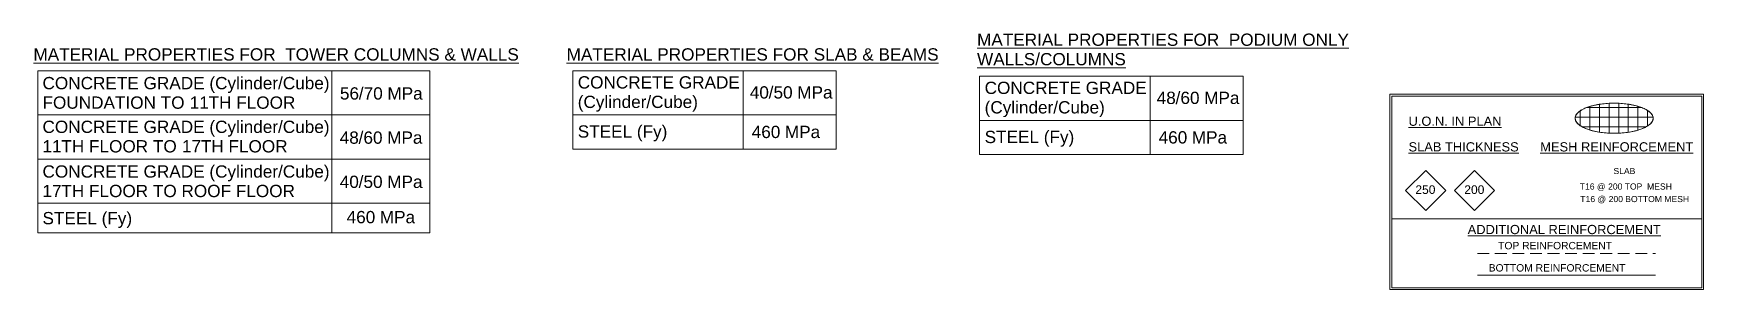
# Model space of a CAD drawing. Header units: millimetres. Extents: x 1499 to 248787, y -26353 to 51881.
# Drawn here: x 180822 to 248787, y 2240 to 12679 of the extents above; entities that cross this region are included whole.
import ezdxf

# ---------------------------------------------------------------- set-up
doc = ezdxf.new("R2010")
doc.units = ezdxf.units.MM
doc.linetypes.add('Hidden', pattern=[714.375, 476.25, -238.125])
for name, color, linetype, lineweight in [('A-DETL', 90, 'Continuous', 5), ('A-DETL-GENF', 92, 'Continuous', 5), ('A-DETL-THIN', 151, 'Continuous', 5), ('G-ANNO-TEXT', 231, 'Continuous', 5)]:
    doc.layers.add(name, color=color, linetype=linetype, lineweight=lineweight)
doc.styles.add('Arial', font='arial.ttf', dxfattribs={"height": 500})
doc.styles.add('Arial_1', font='arial.ttf', dxfattribs={"height": 350})
doc.styles.add('Arial_4', font='arial.ttf', dxfattribs={"height": 300})
doc.styles.add('Arial_5', font='arial.ttf', dxfattribs={"height": 375})
doc.styles.add('Arial_6', font='arial.ttf', dxfattribs={"height": 250})

msp = doc.modelspace()

# ---------------------------------------------------------------- texts
at = {"layer": 'G-ANNO-TEXT', "color": 7, "lineweight": 13, "attachment_point": 1}
for s, insert, char_height, width, style in [('\\LMATERIAL PROPERTIES FOR  PODIUM ONLY ', (219221.9785, 12671.8594), 500, 18326.57625, 'Arial'), ('\\LMATERIAL PROPERTIES FOR  TOWER COLUMNS & WALLS', (180821.9785, 12071.8594), 500, 23970.45625, 'Arial'), ('\\LMATERIAL PROPERTIES FOR SLAB & BEAMS', (202521.9785, 12071.8594), 500, 18294.50875, 'Arial'), ('\\LWALLS/COLUMNS', (219221.9785, 11878.1094), 500, 7327.42375, 'Arial'), ('CONCRETE GRADE (Cylinder/Cube)', (181191.928, 10902.9337), 500, 14061.59875, 'Arial'), ('CONCRETE GRADE ', (202972.2899, 10932.9842), 500, 8225.31375, 'Arial'), ('56', (193295.5149, 10482.9337), 500, 929.9575, 'Arial'), ('/', (194062.8066, 10482.9337), 500, 240.50625, 'Arial'), ('70 ', (194261.2441, 10482.9337), 500, 1170.46375, 'Arial'), ('MPa', (195226.9732, 10482.9337), 500, 1715.61125, 'Arial'), ('40', (209974.6222, 10524.7014), 500, 929.9575, 'Arial'), ('/', (210741.9139, 10524.7014), 500, 240.50625, 'Arial'), ('50 ', (210940.3514, 10524.7014), 500, 1170.46375, 'Arial'), ('MPa', (211906.0805, 10524.7014), 500, 1715.61125, 'Arial'), ('CONCRETE GRADE ', (219530.1668, 10710.601), 500, 8225.31375, 'Arial'), ('48', (226532.4991, 10302.3182), 500, 929.9575, 'Arial'), ('/', (227299.7908, 10302.3182), 500, 240.50625, 'Arial'), ('60 ', (227498.2283, 10302.3182), 500, 1170.46375, 'Arial'), ('MPa', (228463.9575, 10302.3182), 500, 1715.61125, 'Arial'), ('FOUNDATION TO ', (181191.928, 10109.1837), 500, 7263.28875, 'Arial'), ('11', (187184.7405, 10109.1837), 500, 929.9575, 'Arial'), ('TH FLOOR', (187952.0322, 10109.1837), 500, 4281.01125, 'Arial'), ('(Cylinder/Cube)', (202972.2899, 10139.2342), 500, 5836.285, 'Arial'), ('(Cylinder/Cube)', (219530.1668, 9916.851), 500, 5836.285, 'Arial'), ('CONCRETE GRADE (Cylinder/Cube)', (181191.928, 9122.9337), 500, 14061.59875, 'Arial'), ('STEEL (Fy)', (202972.2899, 8932.7852), 500, 4409.28125, 'Arial'), ('460 ', (210052.2899, 8914.9842), 500, 1635.4425, 'Arial'), ('MPa', (211401.6649, 8914.9842), 500, 1715.61125, 'Arial'), ('11', (181191.928, 8329.1837), 500, 929.9575, 'Arial'), ('TH FLOOR TO ', (181959.2197, 8329.1837), 500, 5948.52125, 'Arial'), ('17', (186867.2405, 8329.1837), 500, 929.9575, 'Arial'), ('TH FLOOR', (187634.5322, 8329.1837), 500, 4281.01125, 'Arial'), ('48', (193286.6145, 8682.9337), 500, 929.9575, 'Arial'), ('/', (194053.9062, 8682.9337), 500, 240.50625, 'Arial'), ('60 ', (194252.3437, 8682.9337), 500, 1170.46375, 'Arial'), ('MPa', (195218.0728, 8682.9337), 500, 1715.61125, 'Arial'), ('STEEL (Fy)', (219530.1668, 8710.4021), 500, 4409.28125, 'Arial'), ('460 ', (226610.1668, 8692.601), 500, 1635.4425, 'Arial'), ('MPa', (227959.5418, 8692.601), 500, 1715.61125, 'Arial'), ('CONCRETE GRADE (Cylinder/Cube)', (181191.928, 7302.9337), 500, 14061.59875, 'Arial'), ('40', (193288.8037, 6882.9337), 500, 929.9575, 'Arial'), ('/', (194056.0954, 6882.9337), 500, 240.50625, 'Arial'), ('50 ', (194254.5329, 6882.9337), 500, 1170.46375, 'Arial'), ('MPa', (195220.262, 6882.9337), 500, 1715.61125, 'Arial'), ('17', (181191.928, 6509.1837), 500, 929.9575, 'Arial'), ('TH FLOOR TO ROOF FLOOR', (181959.2197, 6509.1837), 500, 11528.26625, 'Arial'), ('T', (243743.6206, 6566.6503), 250, 264.556875, 'Arial_6'), ('16 ', (243961.9019, 6566.6503), 250, 585.231875, 'Arial_6'), ('@ ', (244444.7664, 6566.6503), 250, 553.164375, 'Arial_6'), ('200 ', (244901.1727, 6566.6503), 250, 817.72125, 'Arial_6'), ('TOP  MESH', (245575.8602, 6566.6503), 250, 2324.89375, 'Arial_6'), ('460 ', (193568.071, 5444.9337), 500, 1635.4425, 'Arial'), ('MPa', (194917.446, 5444.9337), 500, 1715.61125, 'Arial'), ('T', (243766.4424, 6055.5639), 250, 264.556875, 'Arial_6'), ('16 ', (243984.7236, 6055.5639), 250, 585.231875, 'Arial_6'), ('@ ', (244467.5882, 6055.5639), 250, 553.164375, 'Arial_6'), ('200 ', (244923.9945, 6055.5639), 250, 817.72125, 'Arial_6'), ('BOTTOM MESH', (245598.682, 6055.5639), 250, 3142.615, 'Arial_6'), ('STEEL (Fy)', (181191.928, 5402.9337), 500, 4409.28125, 'Arial')]:
    msp.add_mtext(s, dxfattribs=dict(at, insert=insert, char_height=char_height, width=width, style=style))
at = {"layer": 'G-ANNO-TEXT', "color": 7, "attachment_point": 1, "rotation": 359.999997916}
for s, insert, char_height, width, style in [('\\LU.O.N. IN PLAN', (236780.3165, 9288.905), 375, 4617.72, 'Arial_5'), ('\\LSLAB THICKNESS', (236780.3165, 8244.3829), 375, 5475.525625, 'Arial_5'), ('\\LMESH REINFORCEMENT', (242139.0666, 8244.3829), 375, 7632.065, 'Arial_5'), ('250', (237058.5452, 6489.1839), 350, 1010.12625, 'Arial_1'), ('200', (239050.2393, 6489.1838), 350, 1010.12625, 'Arial_1'), ('\\LADDITIONAL REINFORCEMENT', (239187.3535, 4876.4943), 375, 9628.266875, 'Arial_5'), ('TOP REINFORCEMENT', (240426.8575, 4184.075), 300, 5691.98125, 'Arial_4'), ('BOTTOM REINFORCEMENT', (240042.536, 3278.244), 300, 6838.394375, 'Arial_4')]:
    msp.add_mtext(s, dxfattribs=dict(at, insert=insert, char_height=char_height, width=width, style=style))
at = {"layer": 'G-ANNO-TEXT', "color": 7, "lineweight": 13, "insert": (245021.3065, 7196.831), "char_height": 250, "width": 1194.514375, "attachment_point": 1, "rotation": 359.99995165, "style": 'Arial_6'}
msp.add_mtext(' SLAB', dxfattribs=at)

# ---------------------------------------------------------------- hatches: boundary and pattern name
at = {"layer": 'A-DETL-GENF'}
h = msp.add_hatch(dxfattribs=at)
h.set_pattern_fill('FP_15', color=250, style=0, pattern_type=2)
h.set_pattern_definition([(0, (139472.54, -30190.3), (0, 390.625), []), (90, (139472.54, -30190.3), (-390.625, 2e-14), [])])
h.paths.add_polyline_path([(245147.9526, 8609.9563), (245286.612, 8612.2909), (245424.2165, 8619.2692), (245559.7173, 8630.8453), (245692.0862, 8646.9252), (245820.311, 8667.392), (245943.4227, 8692.0839), (246060.477, 8720.8183), (246170.5876, 8753.3739), (246272.9172, 8789.5024), (246366.6814, 8828.9312), (246451.1724, 8871.3582), (246525.7472, 8916.4607), (246589.8316, 8963.8969), (246642.9449, 9013.3035), (246684.6827, 9064.3067), (246714.7201, 9116.5202), (246732.836, 9169.5289), (246738.8927, 9222.965), (246732.8387, 9276.3923), (246714.7228, 9329.4129), (246684.6827, 9381.6234), (246642.9473, 9432.6264), (246589.8291, 9482.0333), (246525.7472, 9529.4694), (246451.1717, 9574.5715), (246366.6834, 9616.9995), (246272.9143, 9656.4267), (246170.5892, 9692.557), (246060.4762, 9725.1112), (245943.4227, 9753.8462), (245820.3114, 9778.5385), (245692.0862, 9799.0049), (245559.7171, 9815.0841), (245424.2165, 9826.6608), (245286.6122, 9833.6411), (245147.9526, 9835.9738), (245009.2933, 9833.6391), (244871.6888, 9826.6608), (244736.188, 9815.0848), (244603.8191, 9799.0049), (244475.5943, 9778.5381), (244352.4826, 9753.8462), (244235.4283, 9725.1118), (244125.3177, 9692.5562), (244022.9881, 9656.4277), (243929.2239, 9616.9989), (243844.7329, 9574.5719), (243770.1581, 9529.4694), (243706.0737, 9482.0332), (243652.9604, 9432.6265), (243611.2225, 9381.6234), (243581.1852, 9329.4099), (243563.0693, 9276.4012), (243557.0126, 9222.965), (243563.0666, 9169.5378), (243581.1825, 9116.5172), (243611.2225, 9064.3067), (243652.958, 9013.3037), (243706.0762, 8963.8968), (243770.1581, 8916.4607), (243844.7336, 8871.3586), (243929.2218, 8828.9306), (244022.991, 8789.5034), (244125.3161, 8753.3731), (244235.4291, 8720.8189), (244352.4826, 8692.0839), (244475.5939, 8667.3916), (244603.8191, 8646.9252), (244736.1882, 8630.846), (244871.6888, 8619.2692), (245009.2931, 8612.2889)])

# ---------------------------------------------------------------- linework, layer by layer
at = {"layer": 'A-DETL'}
for p, q in [((248787.3335, 10198.9405), (236024.4812, 10198.9405)), ((236024.4812, 10198.9405), (236024.4812, 2240.4169)), ((248787.3335, 2240.4169), (248787.3335, 10198.9405)), ((248714.0001, 10125.6072), (236097.8145, 10125.6072)), ((236097.8145, 10125.6072), (236097.8145, 2313.7502)), ((248714.0001, 2313.7502), (248714.0001, 10125.6072)), ((237477.5306, 7097.8262), (236662.9436, 6283.2392)), ((238292.1176, 6283.2392), (237477.5306, 7097.8262)), ((239469.2247, 7097.8262), (238654.6377, 6283.2391)), ((240283.8117, 6283.2391), (239469.2247, 7097.8262)), ((236662.9436, 6283.2392), (237477.5306, 5468.6522)), ((237477.5306, 5468.6522), (238292.1176, 6283.2392)), ((238654.6377, 6283.2391), (239469.2247, 5468.6521)), ((239469.2247, 5468.6521), (240283.8117, 6283.2391)), ((248714.0001, 5125.6072), (236097.8145, 5125.6072)), ((246831.3069, 2823.8494), (239584.1608, 2823.8494)), ((236024.4812, 2240.4169), (248787.3335, 2240.4169)), ((236097.8145, 2313.7502), (248714.0001, 2313.7502))]:
    msp.add_line(p, q, dxfattribs=at)
at = {"layer": 'A-DETL', "linetype": 'Hidden'}
msp.add_line((239584.1608, 3705.8156), (246831.3069, 3705.8156), dxfattribs=at)
at = {"layer": 'A-DETL'}
msp.add_ellipse((245147.9526, 9222.965), major_axis=(1590.9401, 0), ratio=0.3853123023, dxfattribs=at)
at = {"layer": 'A-DETL-THIN'}
for p, q in [((181007.8819, 11158.6584), (181007.8819, 4558.6584)), ((181007.8819, 11158.6584), (196947.8819, 11158.6584)), ((192967.8819, 11158.6584), (192967.8819, 4558.6584)), ((196947.8819, 11158.6584), (196947.8819, 4558.6584)), ((202768.2438, 11158.6584), (202768.2438, 7968.7089)), ((202768.2438, 11158.6584), (213488.2438, 11158.6584)), ((209708.2438, 11158.6584), (209708.2438, 7968.7089)), ((213488.2438, 11158.6584), (213488.2438, 7968.7089)), ((219326.1207, 10936.2752), (219326.1207, 7746.3257)), ((219326.1207, 10936.2752), (230046.1207, 10936.2752)), ((226266.1207, 10936.2752), (226266.1207, 7746.3257)), ((230046.1207, 10936.2752), (230046.1207, 7746.3257)), ((181007.8819, 9358.6584), (196947.8819, 9358.6584)), ((202768.2438, 9358.6584), (213488.2438, 9358.6584)), ((219326.1207, 9136.2752), (230046.1207, 9136.2752)), ((181007.8819, 7558.6584), (196947.8819, 7558.6584)), ((202768.2438, 7968.7089), (213488.2438, 7968.7089)), ((219326.1207, 7746.3257), (230046.1207, 7746.3257)), ((181007.8819, 5758.6584), (196947.8819, 5758.6584)), ((181007.8819, 4558.6584), (196947.8819, 4558.6584))]:
    msp.add_line(p, q, dxfattribs=at)
for points in [[(246738.8927, 9222.965), (246738.885, 9240.8419), (246734.8551, 9276.4392), (246716.7118, 9329.5537), (246686.6341, 9381.8233), (246630.9197, 9449.9167), (246532.7613, 9531.0293), (246372.8862, 9619.0051), (246175.7944, 9694.9472), (245947.4715, 9756.5482), (245694.8559, 9801.9373), (245470.4945, 9825.0994), (245286.7882, 9834.4162), (245101.674, 9837.5325), (244870.2828, 9829.734), (244601.0495, 9801.9367), (244369.485, 9760.3306), (244176.686, 9710.6855), (244019.7674, 9657.6687), (243882.1733, 9597.206), (243766.2135, 9530.3471), (243673.9214, 9458.2223), (243606.8229, 9382.0806), (243572.9058, 9316.3432), (243559.2904, 9263.1119), (243557.0193, 9236.3775), (243557.0126, 9222.965)], [(243557.0126, 9222.965), (243557.0203, 9205.0882), (243561.0502, 9169.4909), (243579.1934, 9116.3764), (243609.2712, 9064.1068), (243664.9856, 8996.0134), (243763.144, 8914.9007), (243923.0191, 8826.925), (244120.1109, 8750.9829), (244348.4338, 8689.3819), (244601.0494, 8643.9928), (244825.4108, 8620.8307), (245009.1171, 8611.5139), (245194.2313, 8608.3976), (245425.6225, 8616.196), (245694.8557, 8643.9934), (245926.4203, 8685.5994), (246119.2193, 8735.2446), (246276.1379, 8788.2614), (246413.732, 8848.7241), (246529.6918, 8915.583), (246621.9839, 8987.7078), (246689.0824, 9063.8495), (246722.9995, 9129.5869), (246736.6149, 9182.8182), (246738.886, 9209.5526), (246738.8927, 9222.965)]]:
    msp.add_open_spline(points, degree=3, knots=[0, 0, 0, 0, 0.0277777778, 0.0555555556, 0.0833333333, 0.1111111111, 0.1666666667, 0.2222222222, 0.2777777778, 0.3333333333, 0.3888888889, 0.4444444444, 0.4722222222, 0.5, 0.5555555556, 0.6111111111, 0.6666666667, 0.7083333333, 0.75, 0.7916666667, 0.8333333333, 0.875, 0.9166666667, 0.9583333333, 0.9791666667, 1, 1, 1, 1], dxfattribs=at)

msp.set_redraw_order([(e.dxf.handle, doc.entitydb.next_handle()) for e in msp.query("TEXT MTEXT ATTDEF DIMENSION ARC_DIMENSION")])  # texts and dimensions are drawn at this point

doc.saveas('drawing.dxf')
